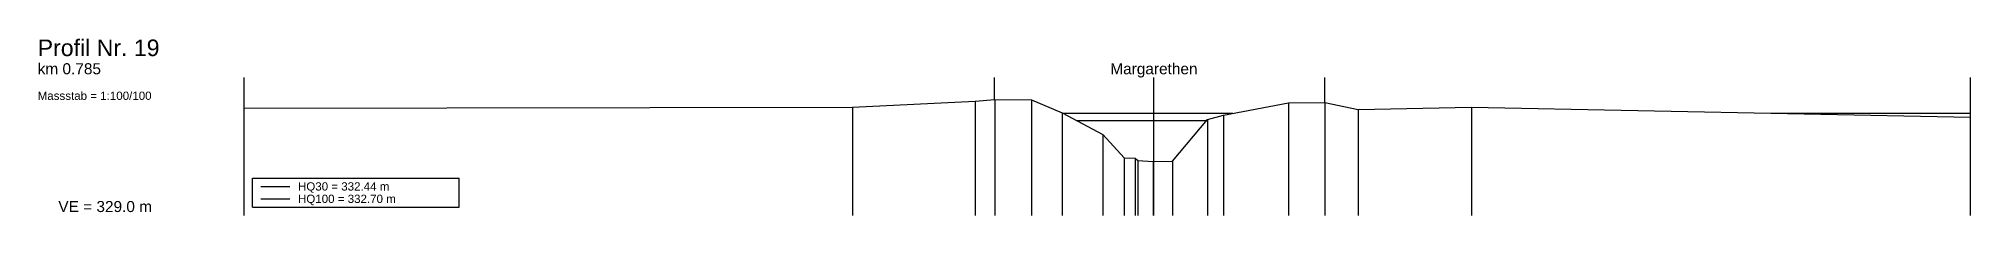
# Model space of a CAD drawing. Header units: millimetres. Extents: x -8 to 79, y -83 to 317.
# Drawn here: x -7.5 to 62.7, y 289 to 295.4 of the extents above; entities that cross this region are included whole.
import ezdxf
from ezdxf.enums import TextEntityAlignment as Align

# ---------------------------------------------------------------- set-up
doc = ezdxf.new("R2010")
doc.units = ezdxf.units.MM
doc.styles.get("Standard").update_dxf_attribs({"font": 'arial.ttf'})

msp = doc.modelspace()

# ---------------------------------------------------------------- texts
for s, height, p in [('Profil Nr. 19', 0.6, (-7.5, 294.6)), ('km 0.785', 0.4, (-7.5, 294)), ('Massstab = 1:100/100', 0.3, (-7.5, 293.1)), ('VE = 329.0 m', 0.4, (-6.75, 289))]:
    msp.add_text(s, height=height).set_placement(p, align=Align.BOTTOM_LEFT)
at = {"color": 1}
msp.add_text('Margarethen', height=0.4, dxfattribs=at).set_placement((33.028, 294), align=Align.BOTTOM_CENTER)
for s, p in [('HQ30 = 332.44 m', (1.95, 290.05)), ('HQ100 = 332.70 m', (1.95, 289.6))]:
    msp.add_text(s, height=0.3).set_placement(p, align=Align.MIDDLE_LEFT)

# ---------------------------------------------------------------- linework, layer by layer
at = {"layer": 'axis', "color": 1}
msp.add_line((33.028, 289), (33.028, 294), dxfattribs=at)
at = {"layer": 'frame'}
for p, q in [((0, 289), (0, 294)), ((62.671, 289), (62.671, 294)), ((0.3, 289.3), (0.3, 290.35)), ((0.3, 290.35), (7.8, 290.35)), ((7.8, 289.3), (7.8, 290.35)), ((0.3, 289.3), (7.8, 289.3))]:
    msp.add_line(p, q, dxfattribs=at)
at = {"layer": 'HQ100', "color": 3}
for p, q in [((29.725, 292.704), (35.896, 292.704)), ((55.425, 292.704), (62.671, 292.704)), ((0.6, 289.6), (1.65, 289.6))]:
    msp.add_line(p, q, dxfattribs=at)
at = {"layer": 'HQ30', "color": 2}
for p, q in [((30.212, 292.443), (34.947, 292.443)), ((0.6, 290.05), (1.65, 290.05))]:
    msp.add_line(p, q, dxfattribs=at)
at = {"layer": 'levee', "color": 1}
for p, q in [((27.245, 293.2), (27.245, 294)), ((39.235, 293.099), (39.235, 294))]:
    msp.add_line(p, q, dxfattribs=at)
at = {"layer": 'marker', "color": 253}
for p, q in [((27.25, 293.2), (27.25, 289)), ((28.583, 293.19), (28.583, 289)), ((22.088, 292.93), (22.088, 289)), ((26.542, 293.14), (26.542, 289)), ((29.695, 292.72), (29.695, 289)), ((34.978, 292.48), (34.978, 289)), ((35.554, 292.64), (35.554, 289)), ((37.909, 293.08), (37.909, 289)), ((39.231, 293.1), (39.231, 289)), ((40.444, 292.84), (40.444, 289)), ((44.555, 292.92), (44.555, 289)), ((31.17, 291.93), (31.17, 289)), ((31.948, 291.09), (31.948, 289)), ((32.352, 291.07), (32.352, 289)), ((32.443, 290.99), (32.443, 289)), ((32.998, 290.95), (32.998, 289)), ((33.706, 290.97), (33.706, 289))]:
    msp.add_line(p, q, dxfattribs=at)
at = {"layer": 'profile'}
msp.add_lwpolyline([(0, 292.89), (22.088, 292.93), (26.542, 293.14), (27.25, 293.2), (28.583, 293.19), (29.695, 292.72), (31.17, 291.93), (31.948, 291.09), (32.352, 291.07), (32.443, 290.99), (32.998, 290.95), (33.706, 290.97), (34.978, 292.48), (35.554, 292.64), (37.909, 293.08), (39.231, 293.1), (40.444, 292.84), (44.555, 292.92), (62.671, 292.56)], dxfattribs=at)

msp.set_redraw_order([(e.dxf.handle, doc.entitydb.next_handle()) for e in msp.query("TEXT MTEXT ATTDEF DIMENSION ARC_DIMENSION")])  # texts and dimensions are drawn at this point

doc.saveas('drawing.dxf')
